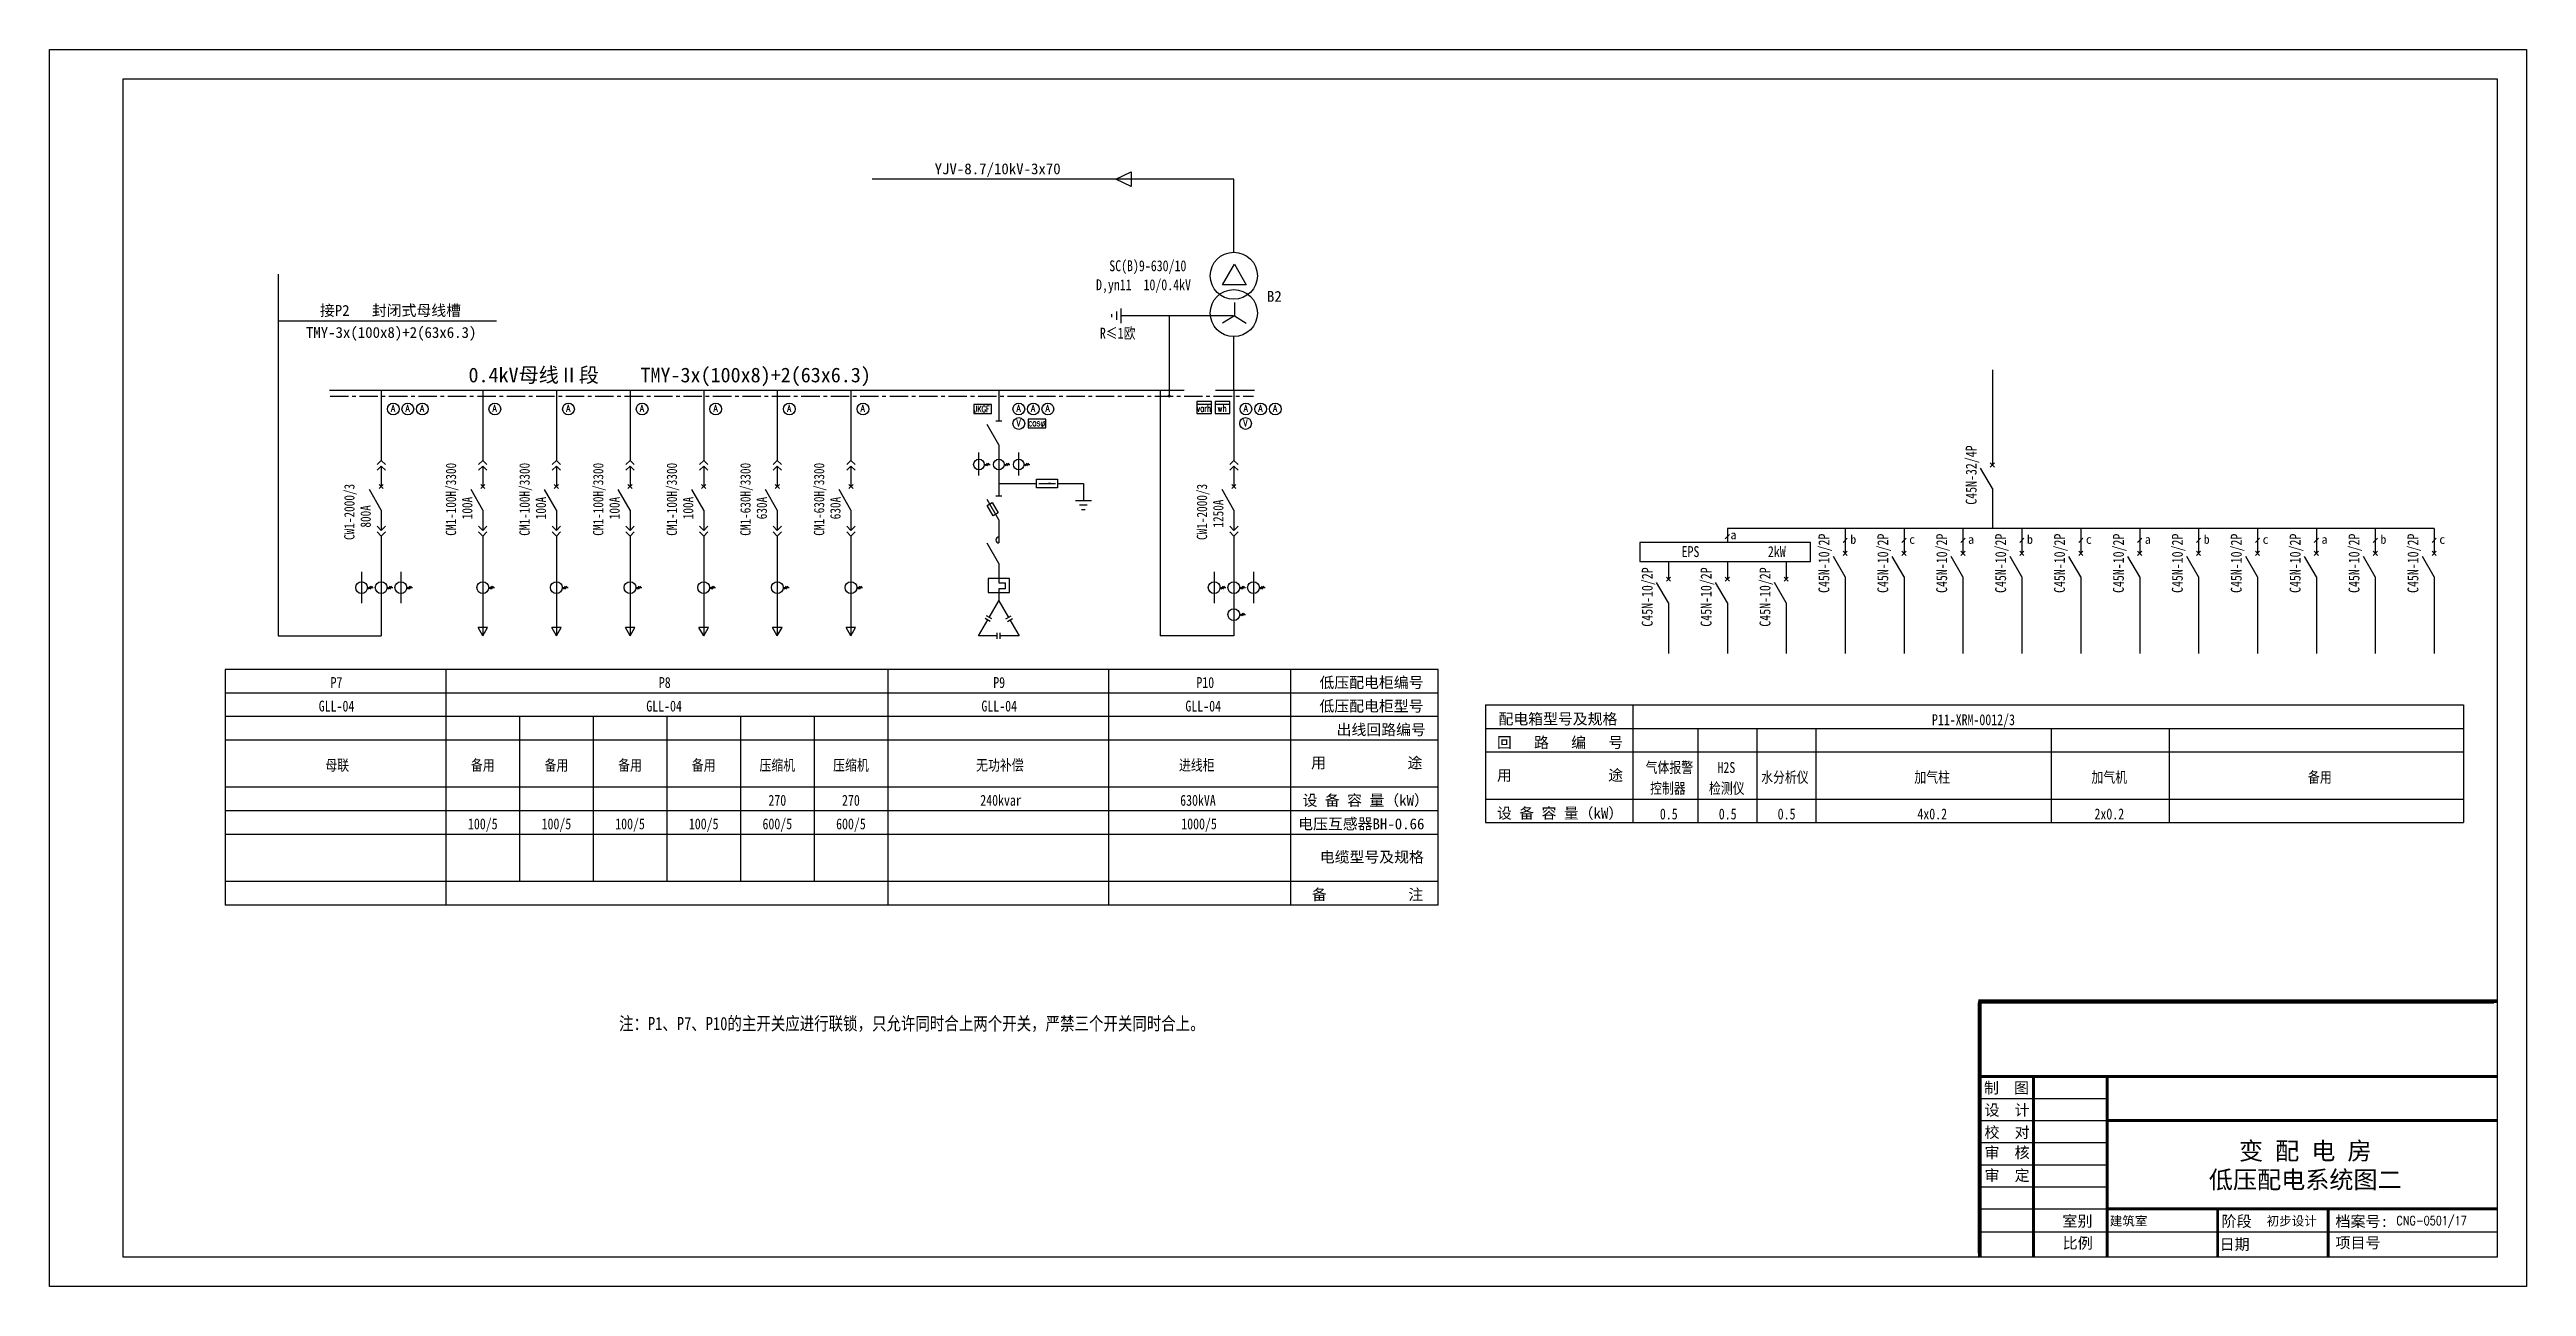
# Model space of a CAD drawing. Extents: x 594600 to 783809, y -252405 to -117187.
# Drawn here: x 594600 to 678700, y -252405 to -210405 of the extents above; entities that cross this region are included whole.
import ezdxf
from ezdxf.enums import TextEntityAlignment as Align

# ---------------------------------------------------------------- set-up
doc = ezdxf.new("R2010")
doc.units = 0
doc.header["$LTSCALE"] = 500
doc.header["$MEASUREMENT"] = 0
doc.linetypes.add('2', pattern=[3800, 3000, -300, 200, -300])
doc.linetypes.add('CENTER', pattern=[2, 1.25, -0.25, 0.25, -0.25])
doc.layers.get('0').update_dxf_attribs({"linetype": 'CONTINUOUS'})
for name, color, linetype in [('1', 1, 'CONTINUOUS'), ('3', 3, 'CONTINUOUS'), ('系统', 7, 'CONTINUOUS')]:
    doc.layers.add(name, color=color, linetype=linetype)
doc.styles.add('3Z', font='ROMANS', dxfattribs={"width": 0.75, "bigfont": 'HZTXT'})
doc.styles.add('ROMANS', font='ROMANS', dxfattribs={"width": 0.8})
doc.styles.add('ST', font='', dxfattribs={"width": 0.8})
doc.styles.add('Z', font='', dxfattribs={"width": 0.8})
doc.styles.add('仿宋', font='', dxfattribs={"width": 0.8})
doc.styles.get('ST').set_extended_font_data('SimSun')
doc.styles.get('Z').set_extended_font_data('仿宋_GB2312')
doc.styles.get('仿宋').set_extended_font_data('仿宋_GB2312')

msp = doc.modelspace()

# ---------------------------------------------------------------- texts
at = {"color": 7}
for s, height, style, p in [('YJV-8.7/10kV-3x70', 370, '仿宋', (624652, -214639)), ('B2', 370, '仿宋', (635935, -218971)), ('接P2   封闭式母线槽', 370, '仿宋', (603780, -219448)), ('TMY-3x(100x8)+2(63x6.3)', 370, '仿宋', (603304, -220196)), ('0.4kV母线Ⅱ段', 500, '仿宋', (608825, -221705)), ('TMY-3x(100x8)+2(63x6.3)', 500, '仿宋', (614663, -221705)), ('a', 300, 'Z', (651671, -227035)), ('b', 300, '仿宋', (655740, -227188)), ('c', 300, '仿宋', (657740, -227188)), ('a', 300, '仿宋', (659740, -227188)), ('b', 300, '仿宋', (661740, -227188)), ('c', 300, '仿宋', (663740, -227188)), ('a', 300, '仿宋', (665740, -227188)), ('b', 300, '仿宋', (667740, -227188)), ('c', 300, '仿宋', (669740, -227188)), ('a', 300, '仿宋', (671740, -227188)), ('b', 300, '仿宋', (673740, -227188)), ('c', 300, '仿宋', (675740, -227188)), ('低压配电柜编号', 370, '仿宋', (637718, -232082)), ('低压配电柜型号', 370, '仿宋', (637718, -232882)), ('配电箱型号及规格', 370, '仿宋', (643797, -233319)), ('出线回路编号', 370, '仿宋', (638300, -233682)), ('回   路   编   号', 370, '仿宋', (643745, -234119)), ('用           途', 370, '仿宋', (637434, -234807)), ('用             途', 370, '仿宋', (643745, -235229)), ('设 备 容 量（kW）', 370, '仿宋', (637146, -236082)), ('设 备 容 量（kW）', 370, '仿宋', (643745, -236519)), ('电压互感器BH-0.66', 370, '仿宋', (636996, -236882)), ('电缆型号及规格', 370, '仿宋', (637730, -238007)), ('备           注', 370, '仿宋', (637462, -239282))]:
    msp.add_text(s, height=height, dxfattribs=dict(at, style=style)).set_placement(p)
at = {"color": 7, "width": 0.8}
for s, style, p in [('SC(B)9-630/10', '仿宋', (630581, -217932)), ('D,yn11  10/0.4kV', '仿宋', (630133, -218577)), ('R≤1欧', '仿宋', (630263, -220220)), ('EPS', 'Z', (650014, -227637)), ('2kW', 'Z', (652945, -227637)), ('P10', '仿宋', (633539, -232082)), ('GLL-04', '仿宋', (633167, -232882)), ('P11-XRM-0012/3', '仿宋', (658514, -233346)), ('进线柜', '仿宋', (632947, -234890)), ('气体报警', '仿宋', (648790, -234968)), ('H2S', '仿宋', (651233, -234968)), ('控制器', '仿宋', (648942, -235673)), ('检测仪', '仿宋', (650942, -235673)), ('水分析仪', '仿宋', (652713, -235298)), ('加气柱', '仿宋', (657915, -235298)), ('加气机', '仿宋', (663928, -235298)), ('备用', '仿宋', (671281, -235298)), ('630kVA', '仿宋', (632989, -236082)), ('0.5', '仿宋', (649276, -236546)), ('0.5', '仿宋', (651276, -236546)), ('0.5', '仿宋', (653276, -236546)), ('4x0.2', '仿宋', (658020, -236546)), ('2x0.2', '仿宋', (664033, -236546)), ('1000/5', '仿宋', (633025, -236882))]:
    msp.add_text(s, height=370, dxfattribs=dict(at, style=style)).set_placement(p)
for s, height, style, width, p in [('A', 240, '3Z', 0.75, (606194, -222712)), ('A', 240, '3Z', 0.75, (606687, -222712)), ('A', 240, '3Z', 0.75, (607180, -222712)), ('A', 240, '3Z', 0.75, (609643, -222712)), ('A', 240, '3Z', 0.75, (612143, -222712)), ('A', 240, '3Z', 0.75, (614643, -222712)), ('A', 240, '3Z', 0.75, (617143, -222712)), ('A', 240, '3Z', 0.75, (619643, -222712)), ('A', 240, '3Z', 0.75, (622143, -222712)), ('JKGF', 220, '3Z', 0.75, (625987, -222720)), ('A', 240, '3Z', 0.75, (627433, -222712)), ('A', 240, '3Z', 0.75, (627926, -222712)), ('A', 240, '3Z', 0.75, (628419, -222712)), ('varh', 240, '3Z', 0.65, (633558, -222703)), ('wh', 240, '3Z', 0.75, (634255, -222703)), ('A', 240, '3Z', 0.75, (635143, -222712)), ('A', 240, '3Z', 0.75, (635642, -222712)), ('A', 240, '3Z', 0.75, (636141, -222712)), ('V', 240, '3Z', 0.75, (627433, -223204)), ('cosφ', 240, '3Z', 0.75, (627829, -223194)), ('V', 240, '3Z', 0.75, (635132, -223204)), ('注：P1、P7、P10的主开关应进行联锁，只允许同时合上两个开关，严禁三个开关同时合上。', 450, 'Z', 0.8, (613937, -243702))]:
    msp.add_text(s, height=height, dxfattribs=dict(style=style, width=width)).set_placement(p)
at = {"style": '仿宋', "width": 0.8}
for s, p in [('CM1-100H/3300', (608403, -225677)), ('CM1-100H/3300', (610903, -225677)), ('CM1-100H/3300', (613403, -225677)), ('CM1-100H/3300', (615903, -225677)), ('CM1-630H/3300', (618403, -225677)), ('CM1-630H/3300', (620903, -225677)), ('100A', (608956, -225974)), ('100A', (611456, -225974)), ('100A', (613956, -225974)), ('100A', (616456, -225974)), ('630A', (618956, -225974)), ('630A', (621456, -225974))]:
    msp.add_text(s, height=350, rotation=90, dxfattribs=at).set_placement(p, align=Align.CENTER)
at = {"color": 7, "style": '仿宋', "width": 0.8}
for s, p in [('C45N-32/4P', (660030, -225860)), ('C45N-10/2P', (655030, -228856)), ('C45N-10/2P', (657030, -228856)), ('C45N-10/2P', (659030, -228856)), ('C45N-10/2P', (661030, -228856)), ('C45N-10/2P', (663030, -228856)), ('C45N-10/2P', (665030, -228856)), ('C45N-10/2P', (667030, -228856)), ('C45N-10/2P', (669030, -228856)), ('C45N-10/2P', (671030, -228856)), ('C45N-10/2P', (673030, -228856)), ('C45N-10/2P', (675030, -228856))]:
    msp.add_text(s, height=370, rotation=90, dxfattribs=at).set_placement(p)
at = {"style": '仿宋', "width": 0.8}
for s, p in [('CW1-2000/3', (604954, -227057)), ('CW1-2000/3', (633903, -227057)), ('800A', (605507, -226638)), ('1250A', (634456, -226638))]:
    msp.add_text(s, height=350, rotation=90, dxfattribs=at).set_placement(p)
at = {"color": 7, "style": '仿宋', "width": 0.8}
for p in [(649030, -227988), (651030, -227988), (653030, -227988)]:
    msp.add_text('C45N-10/2P', height=370, rotation=90, dxfattribs=at).set_placement(p, align=Align.RIGHT)
for s, p in [('P7', (604342, -232082)), ('P8', (615490, -232082)), ('P9', (626842, -232082)), ('GLL-04', (604345, -232882)), ('GLL-04', (615466, -232882)), ('GLL-04', (626845, -232882)), ('母联', (604368, -234890)), ('备用', (609310, -234890)), ('备用', (611810, -234890)), ('备用', (614310, -234890)), ('备用', (616810, -234890)), ('压缩机', (619310, -234890)), ('压缩机', (621810, -234890)), ('无功补偿', (626868, -234890)), ('270', (619310, -236082)), ('270', (621810, -236082)), ('240kvar', (626906, -236082)), ('100/5', (609310, -236882)), ('100/5', (611810, -236882)), ('100/5', (614310, -236882)), ('100/5', (616810, -236882)), ('600/5', (619310, -236882)), ('600/5', (621810, -236882))]:
    msp.add_text(s, height=370, dxfattribs=at).set_placement(p, align=Align.CENTER)
at = {"color": 7, "linetype": 'Continuous', "style": 'ST'}
for s, p in [('制  图', (661044, -245656)), ('设  计', (661065, -246410)), ('校  对', (661065, -247163)), ('审  核', (661065, -247849)), ('审  定', (661065, -248626))]:
    msp.add_text(s, height=375, dxfattribs=at).set_placement(p, align=Align.MIDDLE)
for s, height, p in [('室别 ', 375, (662944, -250372)), ('建筑室', 312.5, (664551, -250335)), ('阶段', 375, (668345, -250379)), ('初步设计', 312.5, (669877, -250337)), ('档案号:', 375, (672213, -250382)), ('比例', 375, (662950, -251120)), ('日期', 375, (668279, -251160)), ('项目号', 375, (672213, -251107))]:
    msp.add_text(s, height=height, dxfattribs=at).set_placement(p)
at = {"layer": '3', "color": 7, "style": '仿宋'}
for s, p in [('变 配 电 房', (671189, -248101)), ('低压配电系统图二', (671189, -249079))]:
    msp.add_text(s, height=600, dxfattribs=at).set_placement(p, align=Align.CENTER)
at = {"layer": '3', "color": 7, "linetype": '2', "style": 'ROMANS', "width": 0.8}
msp.add_text('CNG-0501/17', height=300, dxfattribs=at).set_placement((675478, -250318), align=Align.CENTER)

# ---------------------------------------------------------------- linework, layer by layer
for p, q in [((594600, -252405), (594600, -210405)), ((630803, -214808), (631322, -214560)), ((631322, -215057), (630803, -214808)), ((631322, -214560), (631322, -215057)), ((634429, -218392), (634830, -217697)), ((634830, -217697), (635232, -218392)), ((635232, -218392), (634429, -218392)), ((632615, -219444), (632615, -222171)), ((602361, -219617), (609771, -219617)), ((634054, -222461), (633554, -222461)), ((634675, -222461), (634175, -222461)), ((626831, -223827), (626431, -223134)), ((626931, -223027), (626731, -223027)), ((605720, -224498), (605861, -224357)), ((606003, -224498), (605861, -224357)), ((609169, -224498), (609310, -224357)), ((609452, -224498), (609310, -224357)), ((611669, -224498), (611810, -224357)), ((611952, -224498), (611810, -224357)), ((614169, -224498), (614310, -224357)), ((614452, -224498), (614310, -224357)), ((616669, -224498), (616810, -224357)), ((616952, -224498), (616810, -224357)), ((619169, -224498), (619310, -224357)), ((619452, -224498), (619310, -224357)), ((621669, -224498), (621810, -224357)), ((621952, -224498), (621810, -224357)), ((626156, -224870), (626156, -224092)), ((626336, -224494), (626533, -224494)), ((626374, -224541), (626448, -224447)), ((626427, -224541), (626501, -224447)), ((627011, -224494), (627209, -224494)), ((627049, -224541), (627123, -224447)), ((627103, -224541), (627177, -224447)), ((627507, -224870), (627507, -224092)), ((627687, -224494), (627884, -224494)), ((627724, -224541), (627799, -224447)), ((627778, -224541), (627852, -224447)), ((634669, -224498), (634810, -224357)), ((634952, -224498), (634810, -224357)), ((605861, -226042), (605461, -225349)), ((605720, -224691), (605861, -224550)), ((605790, -225312), (605932, -225171)), ((605932, -225312), (605790, -225171)), ((606003, -224691), (605861, -224550)), ((609310, -226042), (608910, -225349)), ((609169, -224691), (609310, -224550)), ((609381, -225312), (609239, -225171)), ((609239, -225312), (609381, -225171)), ((609452, -224691), (609310, -224550)), ((611810, -226042), (611410, -225349)), ((611669, -224691), (611810, -224550)), ((611881, -225312), (611739, -225171)), ((611739, -225312), (611881, -225171)), ((611952, -224691), (611810, -224550)), ((614310, -226042), (613910, -225349)), ((614169, -224691), (614310, -224550)), ((614381, -225312), (614239, -225171)), ((614239, -225312), (614381, -225171)), ((614452, -224691), (614310, -224550)), ((616810, -226042), (616410, -225349)), ((616669, -224691), (616810, -224550)), ((616881, -225312), (616739, -225171)), ((616739, -225312), (616881, -225171)), ((616952, -224691), (616810, -224550)), ((619310, -226042), (618910, -225349)), ((619169, -224691), (619310, -224550)), ((619239, -225312), (619381, -225171)), ((619381, -225312), (619239, -225171)), ((619452, -224691), (619310, -224550)), ((621810, -226042), (621410, -225349)), ((621669, -224691), (621810, -224550)), ((621881, -225312), (621739, -225171)), ((621739, -225312), (621881, -225171)), ((621952, -224691), (621810, -224550)), ((626831, -225138), (628109, -225138)), ((628193, -225138), (628758, -225138)), ((628829, -225138), (629703, -225138)), ((629703, -225138), (629703, -225712)), ((634810, -226042), (634410, -225349)), ((634669, -224691), (634810, -224550)), ((634881, -225312), (634739, -225171)), ((634739, -225312), (634881, -225171)), ((634952, -224691), (634810, -224550)), ((626831, -226374), (626431, -225681)), ((626931, -225574), (626731, -225574)), ((629429, -225712), (629977, -225712)), ((629573, -225869), (629835, -225869)), ((629640, -226025), (629768, -226025)), ((605720, -226592), (605861, -226734)), ((605720, -226785), (605861, -226927)), ((606003, -226592), (605861, -226734)), ((606003, -226785), (605861, -226927)), ((609169, -226592), (609310, -226734)), ((609169, -226785), (609310, -226927)), ((609452, -226592), (609310, -226734)), ((609452, -226785), (609310, -226927)), ((611669, -226592), (611810, -226734)), ((611669, -226785), (611810, -226927)), ((611952, -226592), (611810, -226734)), ((611952, -226785), (611810, -226927)), ((614169, -226592), (614310, -226734)), ((614169, -226785), (614310, -226927)), ((614452, -226592), (614310, -226734)), ((614452, -226785), (614310, -226927)), ((616669, -226592), (616810, -226734)), ((616669, -226785), (616810, -226927)), ((616952, -226592), (616810, -226734)), ((616952, -226785), (616810, -226927)), ((619169, -226592), (619310, -226734)), ((619169, -226785), (619310, -226927)), ((619452, -226592), (619310, -226734)), ((619452, -226785), (619310, -226927)), ((621669, -226592), (621810, -226734)), ((621669, -226785), (621810, -226927)), ((621952, -226592), (621810, -226734)), ((621952, -226785), (621810, -226927)), ((634669, -226592), (634810, -226734)), ((634669, -226785), (634810, -226927)), ((634952, -226592), (634810, -226734)), ((634952, -226785), (634810, -226927)), ((626831, -227857), (626431, -227165)), ((605194, -228142), (605194, -229209)), ((605394, -228675), (605592, -228675)), ((605432, -228723), (605506, -228628)), ((605486, -228723), (605560, -228628)), ((606061, -228675), (606258, -228675)), ((606099, -228723), (606173, -228628)), ((606152, -228723), (606227, -228628)), ((606528, -228142), (606528, -229209)), ((606728, -228675), (606925, -228675)), ((606765, -228723), (606840, -228628)), ((606819, -228723), (606893, -228628)), ((609510, -228675), (609707, -228675)), ((609548, -228723), (609622, -228628)), ((609601, -228723), (609675, -228628)), ((612010, -228675), (612207, -228675)), ((612048, -228723), (612122, -228628)), ((612101, -228723), (612175, -228628)), ((614510, -228675), (614707, -228675)), ((614548, -228723), (614622, -228628)), ((614601, -228723), (614675, -228628)), ((617010, -228675), (617207, -228675)), ((617048, -228723), (617122, -228628)), ((617101, -228723), (617175, -228628)), ((619510, -228675), (619707, -228675)), ((619548, -228723), (619622, -228628)), ((619601, -228723), (619675, -228628)), ((622010, -228675), (622207, -228675)), ((622048, -228723), (622122, -228628)), ((622101, -228723), (622175, -228628)), ((626831, -228515), (627052, -228515)), ((627052, -228713), (626831, -228713)), ((627052, -228515), (627052, -228713)), ((634143, -228142), (634143, -229209)), ((634343, -228675), (634541, -228675)), ((634381, -228723), (634455, -228628)), ((634435, -228723), (634509, -228628)), ((635010, -228675), (635207, -228675)), ((635048, -228723), (635122, -228628)), ((635101, -228723), (635175, -228628)), ((635477, -228142), (635477, -229209)), ((635677, -228675), (635874, -228675)), ((635714, -228723), (635789, -228628)), ((635768, -228723), (635842, -228628)), ((635010, -229592), (635207, -229592)), ((635048, -229639), (635122, -229545)), ((635101, -229639), (635175, -229545)), ((609470, -230032), (609150, -230032)), ((609310, -230309), (609150, -230032)), ((609310, -230309), (609470, -230032)), ((611970, -230032), (611650, -230032)), ((611810, -230309), (611650, -230032)), ((611810, -230309), (611970, -230032)), ((614470, -230032), (614150, -230032)), ((614310, -230309), (614150, -230032)), ((614310, -230309), (614470, -230032)), ((616810, -230309), (616650, -230032)), ((616970, -230032), (616650, -230032)), ((616810, -230309), (616970, -230032)), ((619310, -230309), (619150, -230032)), ((619470, -230032), (619150, -230032)), ((619310, -230309), (619470, -230032)), ((621970, -230032), (621650, -230032)), ((621810, -230309), (621650, -230032)), ((621810, -230309), (621970, -230032)), ((626541, -229823), (626368, -229723)), ((626591, -229736), (626418, -229636)), ((626779, -230409), (626779, -230209)), ((626879, -230409), (626879, -230209)), ((627071, -229736), (627245, -229636)), ((627121, -229823), (627295, -229723)), ((641745, -231455), (600560, -231455)), ((600560, -231455), (600560, -239455)), ((608060, -231455), (608060, -239455)), ((623060, -231455), (623060, -239455)), ((630560, -231455), (630560, -239455)), ((636745, -239455), (636745, -231455)), ((641745, -239455), (641745, -231455)), ((641745, -232255), (600560, -232255)), ((641745, -233055), (600560, -233055)), ((610560, -233055), (610560, -238655)), ((613060, -233055), (613060, -238655)), ((615560, -233055), (615560, -238655)), ((618060, -233055), (618060, -238655)), ((620560, -233055), (620560, -238655)), ((641745, -233855), (600560, -233855)), ((641745, -235455), (600560, -235455)), ((641745, -236255), (600560, -236255)), ((641745, -237055), (600560, -237055)), ((641745, -238655), (600560, -238655)), ((641745, -239455), (600560, -239455))]:
    msp.add_line(p, q)
at = {"color": 7}
for p, q in [((630663, -219496), (630663, -219392)), ((630843, -219584), (630843, -219303)), ((630982, -219691), (630982, -219196)), ((634790, -219444), (630982, -219444)), ((634830, -219444), (634429, -219691)), ((634830, -218996), (634830, -219444)), ((634830, -219444), (635232, -219691)), ((660496, -224585), (660637, -224443)), ((660637, -224585), (660496, -224443)), ((660567, -225314), (660167, -224621)), ((651496, -227015), (651637, -226874)), ((655496, -227138), (655637, -226996)), ((657496, -227138), (657637, -226996)), ((659496, -227138), (659637, -226996)), ((661496, -227138), (661637, -226996)), ((663496, -227138), (663637, -226996)), ((665496, -227138), (665637, -226996)), ((667496, -227138), (667637, -226996)), ((669496, -227138), (669637, -226996)), ((671496, -227138), (671637, -226996)), ((673496, -227138), (673637, -226996)), ((675496, -227138), (675637, -226996)), ((655567, -228309), (655167, -227617)), ((655496, -227580), (655637, -227439)), ((655637, -227580), (655496, -227439)), ((657567, -228309), (657167, -227617)), ((657496, -227580), (657637, -227439)), ((657637, -227580), (657496, -227439)), ((659567, -228309), (659167, -227617)), ((659496, -227580), (659637, -227439)), ((659637, -227580), (659496, -227439)), ((661567, -228309), (661167, -227617)), ((661496, -227580), (661637, -227439)), ((661637, -227580), (661496, -227439)), ((663567, -228309), (663167, -227617)), ((663496, -227580), (663637, -227439)), ((663637, -227580), (663496, -227439)), ((665567, -228309), (665167, -227617)), ((665496, -227580), (665637, -227439)), ((665637, -227580), (665496, -227439)), ((667567, -228309), (667167, -227617)), ((667637, -227580), (667496, -227439)), ((667496, -227580), (667637, -227439)), ((669567, -228309), (669167, -227617)), ((669637, -227580), (669496, -227439)), ((669496, -227580), (669637, -227439)), ((671567, -228309), (671167, -227617)), ((671496, -227580), (671637, -227439)), ((671637, -227580), (671496, -227439)), ((673567, -228309), (673167, -227617)), ((673637, -227580), (673496, -227439)), ((673496, -227580), (673637, -227439)), ((675567, -228309), (675167, -227617)), ((675637, -227580), (675496, -227439)), ((675496, -227580), (675637, -227439)), ((649567, -229191), (649167, -228498)), ((649496, -228462), (649637, -228320)), ((649637, -228462), (649496, -228320)), ((651567, -229191), (651167, -228498)), ((651637, -228462), (651496, -228320)), ((651496, -228462), (651637, -228320)), ((653567, -229191), (653167, -228498)), ((653496, -228462), (653637, -228320)), ((653637, -228462), (653496, -228320)), ((643359, -232656), (676567, -232656)), ((643359, -232656), (643359, -236656)), ((648359, -232656), (648359, -236656)), ((676567, -232656), (676567, -236656)), ((643359, -233456), (676567, -233456)), ((650567, -233456), (650567, -236656)), ((652567, -233456), (652567, -236656)), ((654567, -233456), (654567, -236656)), ((654567, -233456), (654567, -236656)), ((662567, -233456), (662567, -236656)), ((666567, -233456), (666567, -236656)), ((643359, -234256), (676567, -234256)), ((643359, -235856), (676567, -235856)), ((643359, -236656), (676567, -236656)), ((660090, -251272), (660090, -242772)), ((660090, -242772), (677590, -242772)), ((660090, -245272), (677700, -245272)), ((660090, -246022), (664465, -246022)), ((660090, -246772), (664465, -246772)), ((660090, -247522), (664465, -247522)), ((660090, -248272), (664465, -248272)), ((660090, -249022), (664465, -249022))]:
    msp.add_line(p, q, dxfattribs=at)
at = {"color": 5}
for p, q in [((633119, -221977), (604106, -221977)), ((635508, -221977), (634192, -221977))]:
    msp.add_line(p, q, dxfattribs=at)
at = {"color": 7, "linetype": 'CENTER'}
msp.add_line((604125, -222171), (635476, -222171), dxfattribs=at)
at = {"color": 6}
msp.add_line((602361, -230309), (605861, -230309), dxfattribs=at)
at = {"color": 7, "linetype": 'Continuous'}
msp.add_line((660090, -249772), (664465, -249772), dxfattribs=at)
at = {"color": 7}
for points in [[(594600, -252405), (594600, -210405), (678700, -210405), (678700, -252405)], [(648595, -227791), (654385, -227791), (654385, -227144), (648595, -227144)]]:
    msp.add_lwpolyline(points, close=True, dxfattribs=at)
at = {"color": 2}
msp.add_lwpolyline([(597100, -251405), (597100, -211405), (677700, -211405), (677700, -251405)], close=True, dxfattribs=at)
for points in [[(625985, -222761), (626585, -222761), (626585, -222461), (625985, -222461)], [(633554, -222761), (634054, -222761), (634054, -222361), (633554, -222361)], [(634175, -222761), (634675, -222761), (634675, -222361), (634175, -222361)], [(627827, -223253), (628427, -223253), (628427, -222953), (627827, -222953)], [(628109, -225283), (628109, -224994), (628829, -224994), (628829, -225283)], [(626637, -226237), (626437, -225890), (626610, -225790), (626810, -226137)], [(627191, -228842), (627191, -228362), (626471, -228362), (626471, -228842)]]:
    msp.add_lwpolyline(points, close=True)
at = {"const_width": 50}
msp.add_lwpolyline([(632640, -222171, -1), (632590, -222171, -1)], format="xyb", close=True, dxfattribs=at)
at = {"color": 7, "const_width": 100}
for points in [[(661965, -251405), (661965, -245272)], [(664465, -251405), (664465, -245272)], [(664465, -249772), (677700, -249772)]]:
    msp.add_lwpolyline(points, dxfattribs=at)
at = {"color": 7, "linetype": 'Continuous', "const_width": 100}
for points in [[(668215, -251405), (668215, -249772)], [(671965, -249772), (671965, -251405)]]:
    msp.add_lwpolyline(points, dxfattribs=at)
at = {"color": 7}
msp.add_lwpolyline([(660090, -250549), (664436, -250549)], dxfattribs=at)
at = {"color": 7, "linetype": 'Continuous'}
msp.add_lwpolyline([(664447, -250549), (677682, -250549)], dxfattribs=at)
at = {"color": 7}
for centre in [(634810, -218086), (634810, -219354)]:
    msp.add_circle(centre, 800, dxfattribs=at)
for centre, radius in [((606271, -222611), 200), ((606764, -222611), 200), ((607257, -222611), 200), ((609720, -222611), 200), ((612220, -222611), 200), ((614720, -222611), 200), ((617220, -222611), 200), ((619720, -222611), 200), ((622220, -222611), 200), ((627510, -222611), 200), ((628003, -222611), 200), ((628496, -222611), 200), ((635220, -222611), 200), ((635719, -222611), 200), ((636218, -222611), 200), ((627510, -223103), 200), ((635209, -223102), 200), ((626156, -224494), 180), ((626831, -224494), 180), ((627507, -224494), 180), ((605194, -228675), 200), ((605861, -228675), 200), ((606528, -228675), 200), ((609310, -228675), 200), ((611810, -228675), 200), ((614310, -228675), 200), ((616810, -228675), 200), ((619310, -228675), 200), ((621810, -228675), 200), ((634143, -228675), 200), ((634810, -228675), 200), ((635477, -228675), 200), ((634810, -229592), 200)]:
    msp.add_circle(centre, radius)
msp.add_arc((626831, -227057), 100, 90, 270)
msp.add_solid([(628510, -225106), (628510, -225170), (628758, -225138)])
at = {"layer": '1', "color": 7}
for p in [(677645, -242722), (677645, -242722), (677700, -242722)]:
    msp.add_line(p, (660145, -242722), dxfattribs=at)
for points, const_width in [([(677700, -242722), (660086, -242722)], 125), ([(660145, -251405), (660145, -242722)], 125), ([(677700, -245272), (660090, -245272)], 100), ([(664465, -246772), (677700, -246772)], 100)]:
    msp.add_lwpolyline(points, dxfattribs=dict(at, const_width=const_width))
at = {"layer": '系统', "color": 6}
for p, q in [((634810, -214808), (622527, -214808)), ((634810, -217286), (634810, -214808)), ((602361, -218037), (602361, -230309)), ((634810, -221977), (634810, -220154)), ((605861, -221977), (605861, -224357)), ((609310, -221977), (609310, -224357)), ((611810, -221977), (611810, -224357)), ((614310, -221977), (614310, -224357)), ((616810, -221977), (616810, -224357)), ((619310, -221977), (619310, -224357)), ((621810, -221977), (621810, -224357)), ((626831, -221977), (626831, -223027)), ((632310, -221977), (632310, -230309)), ((634810, -221977), (634810, -224357)), ((660567, -221277), (660567, -224514)), ((626831, -223827), (626831, -225574)), ((605861, -224550), (605861, -225242)), ((609310, -224550), (609310, -225242)), ((611810, -224550), (611810, -225242)), ((614310, -224550), (614310, -225242)), ((616810, -224550), (616810, -225242)), ((619310, -224550), (619310, -225242)), ((621810, -224550), (621810, -225242)), ((634810, -224550), (634810, -225242)), ((660567, -225314), (660567, -226668)), ((605861, -226042), (605861, -226734)), ((609310, -226042), (609310, -226734)), ((611810, -226042), (611810, -226734)), ((614310, -226042), (614310, -226734)), ((616810, -226042), (616810, -226734)), ((619310, -226042), (619310, -226734)), ((621810, -226042), (621810, -226734)), ((634810, -226042), (634810, -226734)), ((605861, -226927), (605861, -230309)), ((609310, -226927), (609310, -230309)), ((611810, -226927), (611810, -230309)), ((614310, -226927), (614310, -230309)), ((616810, -226927), (616810, -230309)), ((619310, -226927), (619310, -230309)), ((621810, -226927), (621810, -230309)), ((626831, -226374), (626831, -227157)), ((634810, -226927), (634810, -230309)), ((675567, -226668), (651567, -226668)), ((651567, -226668), (651567, -227144)), ((655567, -226668), (655567, -227509)), ((657567, -226668), (657567, -227509)), ((659567, -226668), (659567, -227509)), ((661567, -226668), (661567, -227509)), ((663567, -226668), (663567, -227509)), ((665567, -226668), (665567, -227509)), ((667567, -226668), (667567, -227509)), ((669567, -226668), (669567, -227509)), ((671567, -226668), (671567, -227509)), ((673567, -226668), (673567, -227509)), ((675567, -226668), (675567, -227509)), ((626831, -227857), (626831, -228515)), ((649567, -227791), (649567, -228391)), ((651567, -227791), (651567, -228391)), ((653567, -227791), (653567, -228391)), ((626831, -228713), (626831, -229121)), ((655567, -228309), (655567, -230910)), ((657567, -228309), (657567, -230910)), ((659567, -228309), (659567, -230910)), ((661567, -228309), (661567, -230910)), ((663567, -228309), (663567, -230910)), ((665567, -228309), (665567, -230910)), ((667567, -228309), (667567, -230910)), ((669567, -228309), (669567, -230910)), ((671567, -228309), (671567, -230910)), ((673567, -228309), (673567, -230910)), ((675567, -228309), (675567, -230910)), ((649567, -229191), (649567, -230910)), ((651567, -229191), (651567, -230910)), ((653567, -229191), (653567, -230910)), ((634810, -230309), (632310, -230309))]:
    msp.add_line(p, q, dxfattribs=at)
for points in [[(626505, -229686), (626831, -229121)], [(626831, -229121), (627158, -229686)], [(626779, -230309), (626145, -230309), (626455, -229773)], [(627208, -229773), (627518, -230309), (626879, -230309)]]:
    msp.add_lwpolyline(points, dxfattribs=at)

msp.set_redraw_order([(e.dxf.handle, doc.entitydb.next_handle()) for e in msp.query("TEXT MTEXT ATTDEF DIMENSION ARC_DIMENSION")])  # texts and dimensions are drawn at this point

doc.saveas('drawing.dxf')
